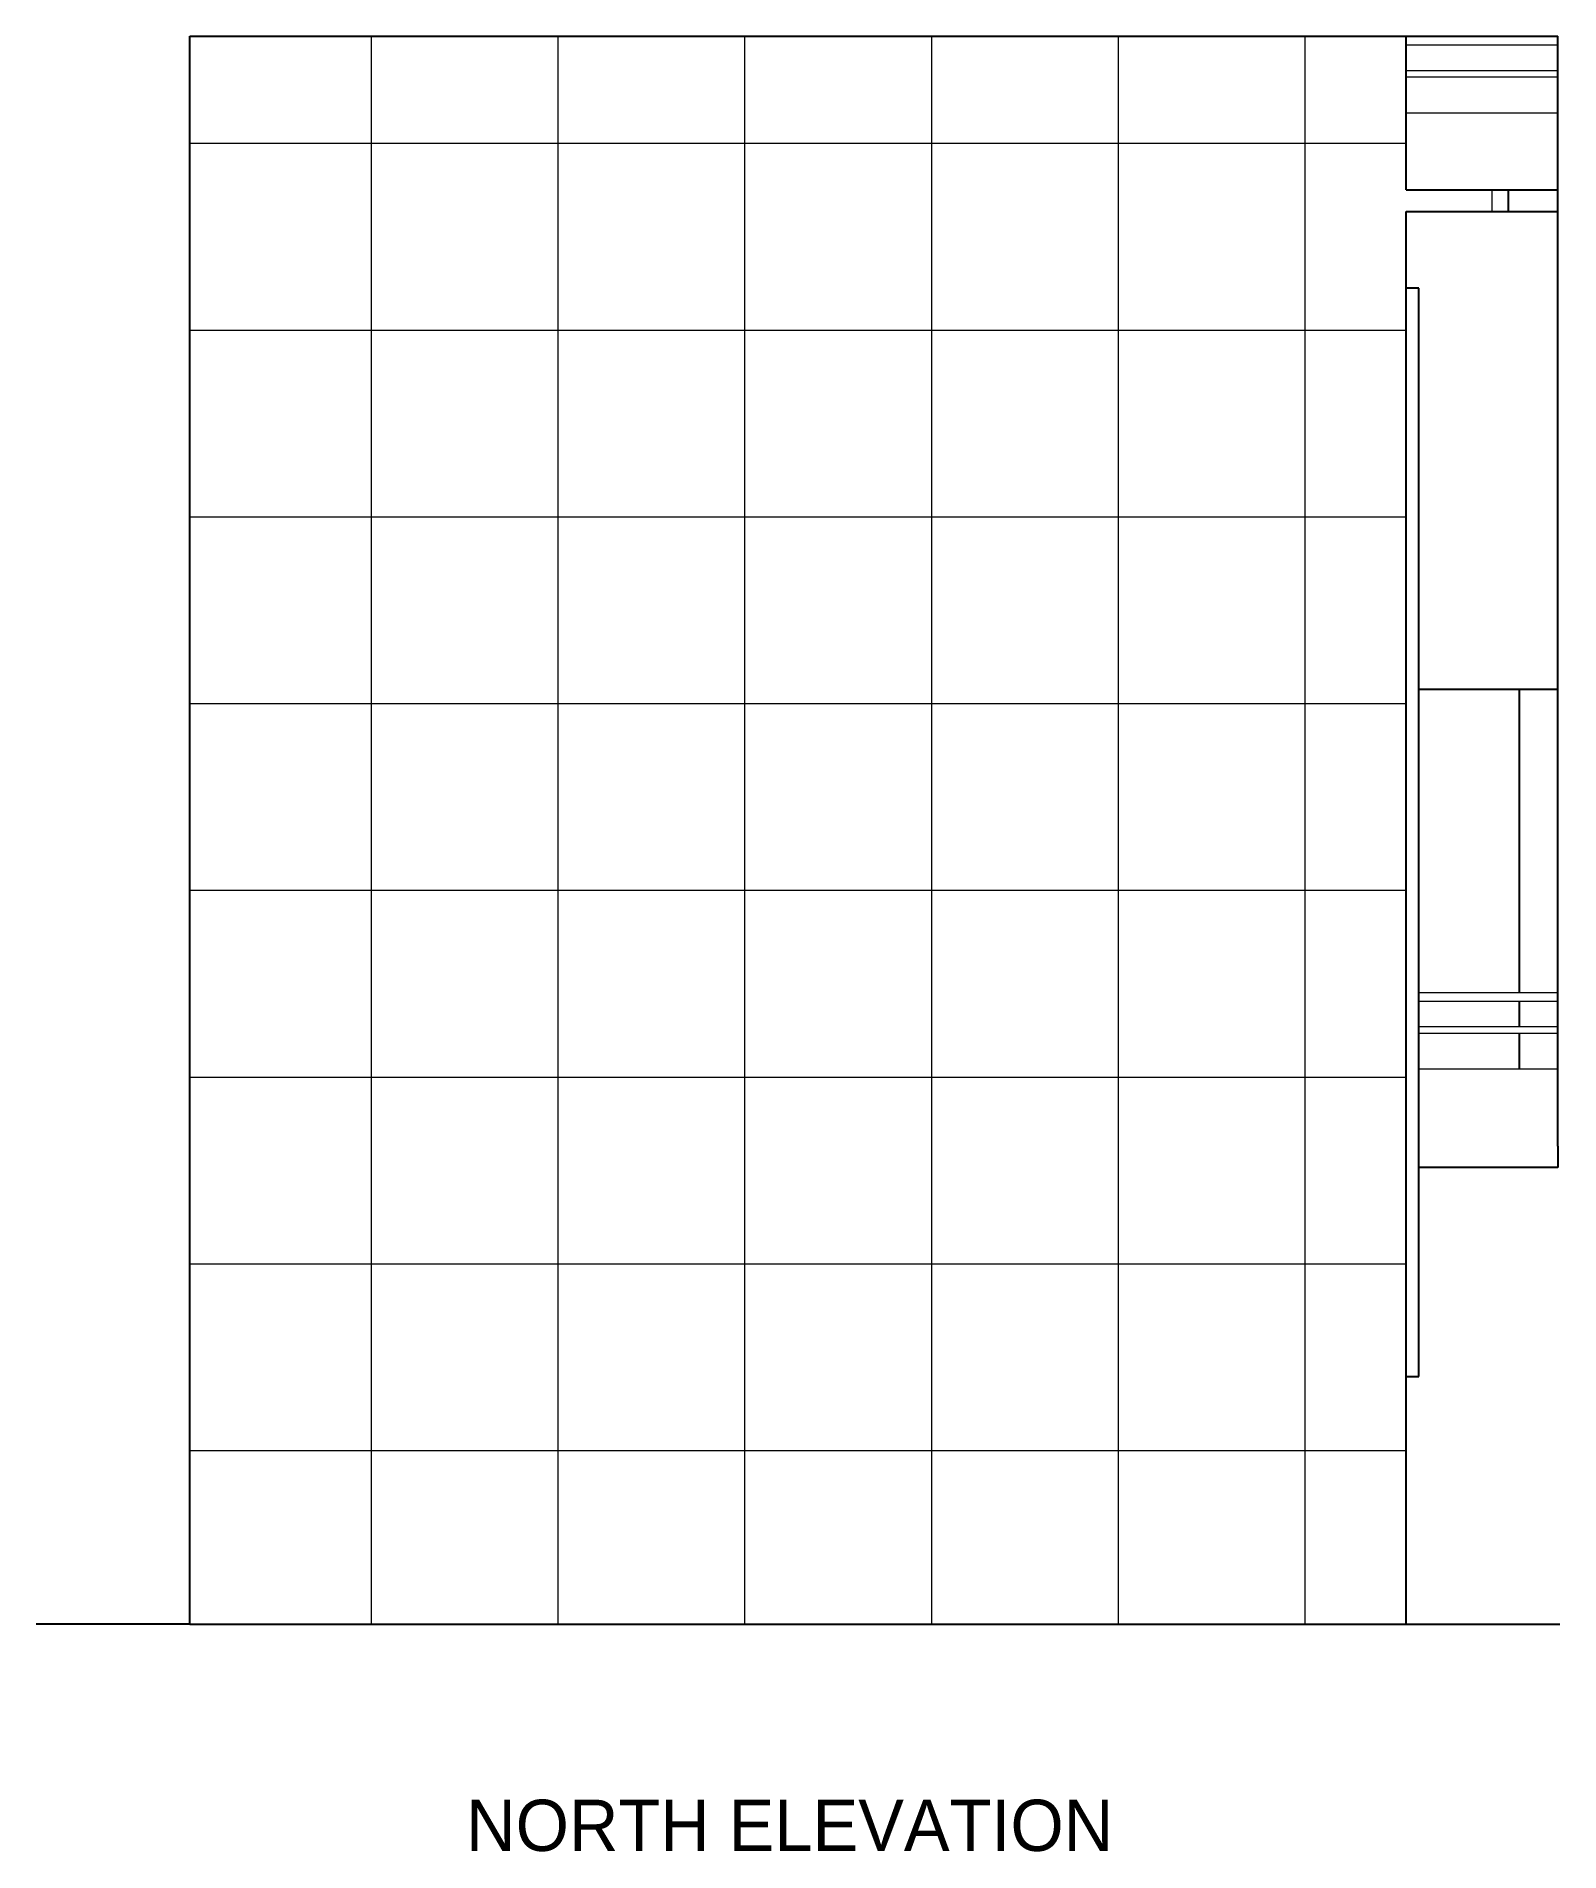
# Model space of a CAD drawing. Header units: inches. Extents: x 10143 to 33197, y -150 to 3760.
# Drawn here: x 25077.8 to 25434.6, y 912.3 to 1337.6 of the extents above; entities that cross this region are included whole.
import ezdxf
from ezdxf.enums import TextEntityAlignment as Align

# ---------------------------------------------------------------- set-up
doc = ezdxf.new("R2010")
doc.units = ezdxf.units.IN
doc.header["$LTSCALE"] = 0.5
doc.header["$MEASUREMENT"] = 0
for name, color, linetype, lineweight in [('A_hatch', 253, 'Continuous', 5), ('DW TEXT', 92, 'Continuous', 15), ('Toilet', 7, 'Continuous', 25)]:
    doc.layers.add(name, color=color, linetype=linetype, lineweight=lineweight)
doc.styles.add('CEN', font='GOTHIC.TTF')

msp = doc.modelspace()

# ---------------------------------------------------------------- texts
at = {"layer": 'DW TEXT', "ltscale": 0.13, "style": 'CEN'}
msp.add_text('NORTH ELEVATION', height=12, dxfattribs=at).set_placement((25254.25, 918.48), align=Align.MIDDLE_CENTER)

# ---------------------------------------------------------------- hatches: boundary and pattern name
at = {"layer": 'A_hatch', "ltscale": 5}
h = msp.add_hatch(dxfattribs=at)
h.set_pattern_fill('ANSI37', color=11, scale=350, angle=45)
h.paths.add_polyline_path([(25398.63, 1189.59), (25398.63, 1296.59), (25422.63, 1296.59), (25422.63, 1301.59), (25398.63, 1301.59), (25398.63, 1337.59), (25113.76, 1337.59), (25113.76, 1301.59), (25113.76, 1189.59), (25113.76, 965.59), (25398.63, 965.59), (25398.63, 1077.59)])

# ---------------------------------------------------------------- linework, layer by layer
at = {"layer": 'A_hatch', "color": 11, "ltscale": 5}
for p, q in [((25398.63, 1337.59), (25434.19, 1337.59)), ((25398.63, 1335.59), (25434.19, 1335.59)), ((25398.63, 1329.59), (25434.19, 1329.59)), ((25398.63, 1328.09), (25434.19, 1328.09)), ((25434.19, 1319.59), (25398.63, 1319.59)), ((25401.63, 1113.59), (25434.19, 1113.59)), ((25401.63, 1111.59), (25434.19, 1111.59)), ((25401.63, 1105.59), (25434.19, 1105.59)), ((25401.63, 1104.09), (25434.19, 1104.09)), ((25434.19, 1095.59), (25401.63, 1095.59))]:
    msp.add_line(p, q, dxfattribs=at)
at = {"layer": 'Toilet'}
for p, q in [((25113.76, 1301.59), (25113.76, 1337.59)), ((25113.76, 1337.59), (25434.19, 1337.59)), ((25398.63, 1301.59), (25398.63, 1337.59)), ((25434.19, 1189.59), (25434.19, 1337.59)), ((25113.76, 1189.59), (25113.76, 1301.59)), ((25398.63, 1301.59), (25434.19, 1301.59)), ((25422.63, 1296.59), (25422.63, 1301.59)), ((25398.63, 1189.59), (25398.63, 1296.59)), ((25398.63, 1296.59), (25434.19, 1296.59)), ((25401.63, 1278.59), (25398.63, 1278.59)), ((25401.63, 1023.59), (25401.63, 1278.59)), ((25113.76, 1077.59), (25113.76, 1189.59)), ((25398.63, 1077.59), (25398.63, 1189.59)), ((25434.19, 1077.59), (25434.19, 1189.59)), ((25434.19, 1184.59), (25401.63, 1184.59)), ((25425.19, 1113.59), (25425.19, 1184.59)), ((25425.19, 1105.59), (25425.19, 1111.59)), ((25425.19, 1095.59), (25425.19, 1104.09)), ((25113.76, 965.59), (25113.76, 1077.59)), ((25398.63, 965.59), (25398.63, 1077.59)), ((25434.19, 1077.59), (25434.19, 1072.59)), ((25434.19, 1072.59), (25401.63, 1072.59)), ((25398.63, 1023.59), (25401.63, 1023.59)), ((25113.76, 965.59), (25077.76, 965.59)), ((25113.76, 965.59), (25398.63, 965.59)), ((25398.63, 965.59), (25434.63, 965.59))]:
    msp.add_line(p, q, dxfattribs=at)

msp.set_redraw_order([(e.dxf.handle, doc.entitydb.next_handle()) for e in msp.query("TEXT MTEXT ATTDEF DIMENSION ARC_DIMENSION")])  # texts and dimensions are drawn at this point

doc.saveas('drawing.dxf')
